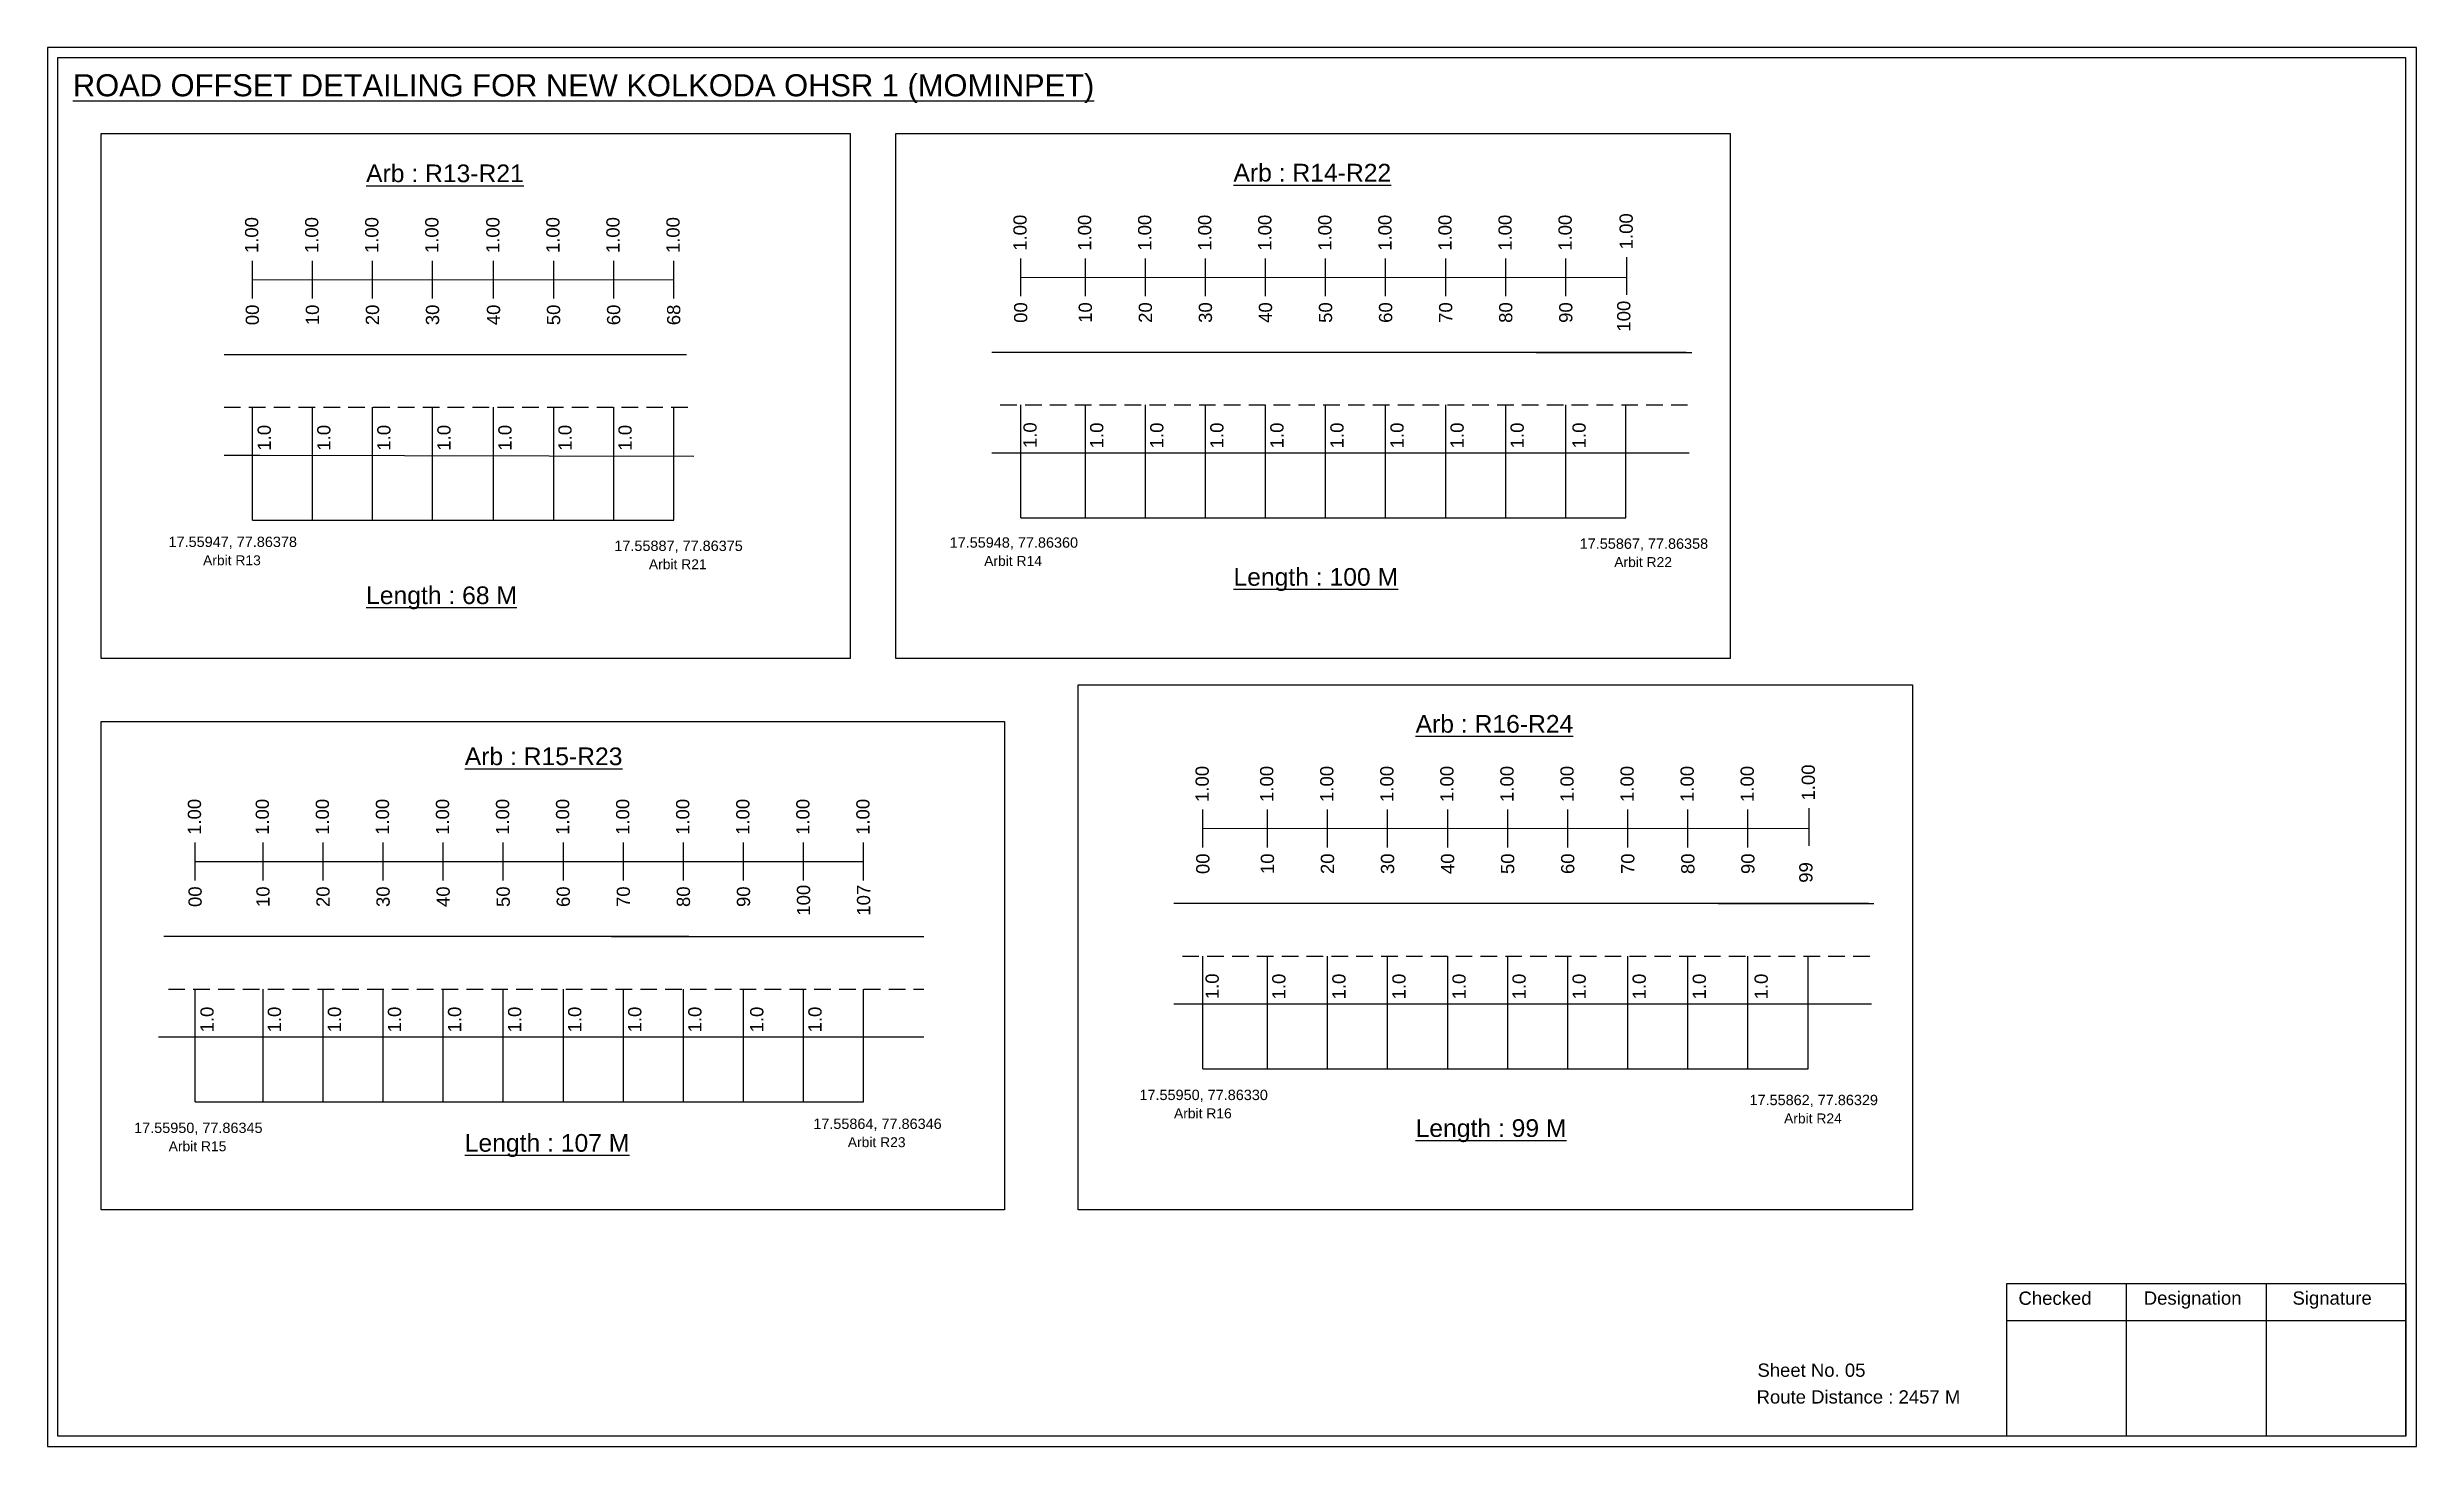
# Model space of a CAD drawing. Header units: inches. Extents: x 1245 to 5974, y 98 to 3110.
# Drawn here: x 4130 to 4667, y 848 to 1165 of the extents above; entities that cross this region are included whole.
import ezdxf

# ---------------------------------------------------------------- set-up
doc = ezdxf.new("R2010")
doc.units = ezdxf.units.IN
doc.header["$MEASUREMENT"] = 0
doc.linetypes.add('DASHED2', pattern=[0.375, 0.25, -0.125])
doc.layers.add('PDF_Geometry', color=7, linetype='Continuous')
doc.layers.add('PDF_Text', color=5, linetype='Continuous')
doc.styles.add('PDF Arial', font='arial.ttf')
doc.styles.get("Standard").update_dxf_attribs({"font": 'arial.ttf'})

msp = doc.modelspace()

# ---------------------------------------------------------------- texts
at = {"color": 242, "true_color": 0xcd2027}
for s, height, p in [('%%UROAD OFFSET DETAILING FOR NEW KOLKODA OHSR 1 (MOMINPET)', 5, (4136.05, 1153.55)), ('%%UArb : R13-R21', 4, (4202.43, 1134.12)), ('%%UArb : R14-R22', 4, (4398.84, 1134.27)), ('%%ULength : 100 M', 4, (4398.84, 1042.77)), ('%%ULength : 68 M', 4, (4202.43, 1038.62)), ('%%UArb : R16-R24', 4, (4440.08, 1009.51)), ('%%UArb : R15-R23', 4, (4224.77, 1002.16)), ('%%ULength : 107 M', 4, (4224.77, 914.66)), ('%%ULength : 99 M', 4, (4440.08, 918.01))]:
    msp.add_text(s, height=height, dxfattribs=at).set_placement(p)
at = {"color": 217, "true_color": 0x93278f}
for s, p in [('1.00', (4489.25, 1118.92)), ('1.00', (4178.02, 1118.06)), ('1.00', (4191.62, 1118.06)), ('1.00', (4205.22, 1118.06)), ('1.00', (4218.82, 1118.06)), ('1.00', (4232.63, 1118.06)), ('1.00', (4246.23, 1118.06)), ('1.00', (4259.83, 1118.06)), ('1.00', (4273.43, 1118.06)), ('1.00', (4352, 1118.59)), ('1.00', (4366.63, 1118.59)), ('1.00', (4380.23, 1118.59)), ('1.00', (4393.83, 1118.59)), ('1.00', (4407.43, 1118.59)), ('1.00', (4421.03, 1118.59)), ('1.00', (4434.63, 1118.59)), ('1.00', (4448.23, 1118.59)), ('1.00', (4461.83, 1118.59)), ('1.00', (4475.43, 1118.59)), ('00', (4178.17, 1101.74)), ('10', (4191.77, 1101.74)), ('20', (4205.37, 1101.74)), ('30', (4218.97, 1101.74)), ('40', (4232.78, 1101.74)), ('50', (4246.38, 1101.74)), ('60', (4259.98, 1101.74)), ('68', (4273.58, 1101.74)), ('00', (4352.15, 1102.27)), ('10', (4366.78, 1102.27)), ('20', (4380.38, 1102.27)), ('30', (4393.98, 1102.27)), ('40', (4407.58, 1102.27)), ('50', (4421.18, 1102.27)), ('60', (4434.78, 1102.27)), ('70', (4448.38, 1102.27)), ('80', (4461.98, 1102.27)), ('90', (4475.58, 1102.27)), ('100', (4488.71, 1100.29)), ('1.00', (4393.24, 993.83)), ('1.00', (4407.86, 993.83)), ('1.00', (4421.46, 993.83)), ('1.00', (4435.06, 993.83)), ('1.00', (4448.66, 993.83)), ('1.00', (4462.26, 993.83)), ('1.00', (4475.86, 993.83)), ('1.00', (4489.46, 993.83)), ('1.00', (4503.06, 993.83)), ('1.00', (4516.66, 993.83)), ('1.00', (4530.49, 994.16)), ('1.00', (4165.06, 986.37)), ('1.00', (4180.43, 986.37)), ('1.00', (4194.03, 986.37)), ('1.00', (4207.63, 986.37)), ('1.00', (4221.23, 986.37)), ('1.00', (4234.83, 986.37)), ('1.00', (4248.43, 986.37)), ('1.00', (4262.03, 986.37)), ('1.00', (4275.63, 986.37)), ('1.00', (4289.23, 986.37)), ('1.00', (4302.83, 986.37)), ('1.00', (4316.43, 986.37)), ('00', (4393.39, 977.51)), ('10', (4408.02, 977.51)), ('20', (4421.62, 977.51)), ('30', (4435.22, 977.51)), ('40', (4448.82, 977.51)), ('50', (4462.42, 977.51)), ('60', (4476.02, 977.51)), ('70', (4489.62, 977.51)), ('80', (4503.22, 977.51)), ('90', (4516.82, 977.51)), ('99', (4529.95, 975.54)), ('00', (4165.21, 970.05)), ('10', (4180.58, 970.05)), ('20', (4194.18, 970.05)), ('30', (4207.78, 970.05)), ('40', (4221.38, 970.05)), ('50', (4234.98, 970.05)), ('60', (4248.58, 970.05)), ('70', (4262.18, 970.05)), ('80', (4275.78, 970.05)), ('90', (4289.38, 970.05)), ('100', (4302.98, 968.09)), ('107', (4316.58, 968.09))]:
    msp.add_text(s, height=3, rotation=90, dxfattribs=at).set_placement(p)
for p in [(4180.87, 1073.35), (4194.36, 1073.35), (4207.96, 1073.35), (4221.56, 1073.35), (4235.37, 1073.35), (4248.97, 1073.35), (4262.57, 1073.35), (4354.27, 1073.93), (4369.37, 1073.88), (4382.97, 1073.88), (4396.57, 1073.88), (4410.17, 1073.88), (4423.77, 1073.88), (4437.37, 1073.88), (4450.97, 1073.88), (4464.57, 1073.88), (4478.59, 1073.88), (4395.51, 949.18), (4410.61, 949.13), (4424.21, 949.13), (4437.81, 949.13), (4451.41, 949.13), (4465.01, 949.13), (4478.61, 949.13), (4492.21, 949.13), (4505.81, 949.13), (4519.83, 949.13), (4167.91, 941.66), (4183.17, 941.66), (4196.77, 941.66), (4210.37, 941.66), (4223.97, 941.66), (4237.57, 941.66), (4251.17, 941.66), (4264.77, 941.66), (4278.37, 941.66), (4292.4, 941.66), (4305.57, 941.66)]:
    msp.add_text('1.0', height=3, rotation=90).set_placement(p)
at = {"color": 5}
for s, height, p in [('17.55947, 77.86378', 2.34, (4157.7, 1051.54)), ('17.55887, 77.86375', 2.34, (4258.65, 1050.64)), ('17.55948, 77.86360', 2.34, (4334.57, 1051.38)), ('17.55867, 77.86358', 2.34, (4477.24, 1051.13)), ('Arbit R13', 2.246, (4165.52, 1047.41)), ('Arbit R21', 2.246, (4266.47, 1046.51)), ('Arbit R14', 2.246, (4342.39, 1047.25)), ('Arbit R22', 2.246, (4485.06, 1047)), ('17.55950, 77.86330', 2.34, (4377.55, 926.35)), ('Arbit R16', 2.246, (4385.37, 922.22)), ('17.55862, 77.86329', 2.34, (4515.69, 925.2)), ('Arbit R24', 2.246, (4523.51, 921.07)), ('17.55950, 77.86345', 2.34, (4149.91, 918.9)), ('17.55864, 77.86346', 2.34, (4303.69, 919.81)), ('Arbit R23', 2.246, (4311.51, 915.69)), ('Arbit R15', 2.246, (4157.73, 914.77))]:
    msp.add_text(s, height=height, dxfattribs=at).set_placement(p)
for s, p in [('Sheet No. 05', (4517.48, 863.71)), ('Route Distance : 2457 M', (4517.29, 857.66))]:
    msp.add_text(s, height=3).set_placement(p)
at = {"layer": 'PDF_Text', "color": 7, "attachment_point": 7, "style": 'PDF Arial'}
for s, insert, char_height in [('Checked', (4576.59, 879.96), 3.001), ('Designation', (4604.96, 879.13), 3.0006), ('Signature', (4638.64, 879.13), 3.001)]:
    msp.add_mtext(s, dxfattribs=dict(at, insert=insert, char_height=char_height))

# ---------------------------------------------------------------- linework, layer by layer
at = {"color": 217, "true_color": 0x93278f}
for p, q in [((4176.69, 1107.76), (4176.69, 1116.32)), ((4190.29, 1107.76), (4190.29, 1116.32)), ((4203.89, 1107.76), (4203.89, 1116.32)), ((4217.49, 1107.76), (4217.49, 1116.32)), ((4231.31, 1107.76), (4231.31, 1116.32)), ((4244.91, 1107.76), (4244.91, 1116.32)), ((4258.51, 1107.76), (4258.51, 1116.32)), ((4272.11, 1107.76), (4272.11, 1116.32)), ((4350.67, 1108.29), (4350.67, 1116.85)), ((4365.3, 1108.29), (4365.3, 1116.85)), ((4378.9, 1108.29), (4378.9, 1116.85)), ((4392.5, 1108.29), (4392.5, 1116.85)), ((4406.1, 1108.29), (4406.1, 1116.85)), ((4419.7, 1108.29), (4419.7, 1116.85)), ((4433.3, 1108.29), (4433.3, 1116.85)), ((4446.9, 1108.29), (4446.9, 1116.85)), ((4460.5, 1108.29), (4460.5, 1116.85)), ((4474.1, 1108.29), (4474.1, 1116.85)), ((4487.92, 1108.62), (4487.92, 1117.18)), ((4176.69, 1112.03), (4272.11, 1112.1)), ((4350.67, 1112.57), (4487.92, 1112.65)), ((4391.91, 983.54), (4391.91, 992.1)), ((4391.91, 987.82), (4529.16, 987.9)), ((4406.54, 983.54), (4406.54, 992.1)), ((4420.14, 983.54), (4420.14, 992.1)), ((4433.74, 983.54), (4433.74, 992.1)), ((4447.34, 983.54), (4447.34, 992.1)), ((4460.94, 983.54), (4460.94, 992.1)), ((4474.54, 983.54), (4474.54, 992.1)), ((4488.14, 983.54), (4488.14, 992.1)), ((4501.74, 983.54), (4501.74, 992.1)), ((4515.34, 983.54), (4515.34, 992.1)), ((4529.16, 983.87), (4529.16, 992.42)), ((4163.74, 976.07), (4163.74, 984.63)), ((4179.1, 976.07), (4179.1, 984.63)), ((4192.7, 976.07), (4192.7, 984.63)), ((4206.3, 976.07), (4206.3, 984.63)), ((4219.9, 976.07), (4219.9, 984.63)), ((4233.5, 976.07), (4233.5, 984.63)), ((4247.1, 976.07), (4247.1, 984.63)), ((4260.7, 976.07), (4260.7, 984.63)), ((4274.3, 976.07), (4274.3, 984.63)), ((4287.9, 976.07), (4287.9, 984.63)), ((4301.5, 976.07), (4301.5, 984.63)), ((4315.1, 976.07), (4315.1, 984.63)), ((4163.74, 980.34), (4315.1, 980.34))]:
    msp.add_line(p, q, dxfattribs=at)
for p, q in [((4275.02, 1095.04), (4170.28, 1095.04)), ((4501.36, 1095.57), (4344.12, 1095.57)), ((4467.35, 1095.57), (4502.6, 1095.57)), ((4350.67, 1058.15), (4350.67, 1083.69)), ((4365.3, 1058.15), (4365.3, 1083.69)), ((4378.9, 1058.15), (4378.9, 1083.69)), ((4392.5, 1058.15), (4392.5, 1083.69)), ((4406.1, 1058.15), (4406.1, 1083.69)), ((4419.7, 1058.15), (4419.7, 1083.69)), ((4433.3, 1058.15), (4433.3, 1083.69)), ((4446.9, 1058.15), (4446.9, 1083.69)), ((4460.5, 1058.15), (4460.5, 1083.69)), ((4474.1, 1058.15), (4474.1, 1083.69)), ((4487.7, 1058.15), (4487.7, 1083.69)), ((4176.69, 1057.62), (4176.69, 1083.16)), ((4190.29, 1057.62), (4190.29, 1083.16)), ((4203.89, 1057.62), (4203.89, 1083.16)), ((4217.49, 1057.62), (4217.49, 1083.16)), ((4231.31, 1057.62), (4231.31, 1083.16)), ((4244.91, 1057.62), (4244.91, 1083.16)), ((4258.51, 1057.62), (4258.51, 1083.16)), ((4272.11, 1057.62), (4272.11, 1083.16)), ((4170.28, 1072.35), (4178.34, 1072.35)), ((4178.34, 1072.35), (4276.65, 1072.08)), ((4344.12, 1072.88), (4376.23, 1072.88)), ((4376.23, 1072.88), (4502.05, 1072.88)), ((4542.6, 970.82), (4385.35, 970.82)), ((4508.59, 970.82), (4543.84, 970.82)), ((4275.51, 963.35), (4156.64, 963.35)), ((4258.03, 963.35), (4328.7, 963.35)), ((4391.91, 933.4), (4391.91, 958.93)), ((4406.54, 933.4), (4406.54, 958.93)), ((4420.14, 933.4), (4420.14, 958.93)), ((4433.74, 933.4), (4433.74, 958.93)), ((4447.34, 933.4), (4447.34, 958.93)), ((4460.94, 933.4), (4460.94, 958.93)), ((4474.54, 933.4), (4474.54, 958.93)), ((4488.14, 933.4), (4488.14, 958.93)), ((4501.74, 933.4), (4501.74, 958.93)), ((4515.34, 933.4), (4515.34, 958.93)), ((4528.94, 933.4), (4528.94, 958.93)), ((4163.74, 925.93), (4163.74, 951.47)), ((4179.1, 925.93), (4179.1, 951.47)), ((4192.7, 925.93), (4192.7, 951.47)), ((4206.3, 925.93), (4206.3, 951.47)), ((4219.9, 925.93), (4219.9, 951.47)), ((4233.5, 925.93), (4233.5, 951.47)), ((4247.1, 925.93), (4247.1, 951.47)), ((4260.7, 925.93), (4260.7, 951.47)), ((4274.3, 925.93), (4274.3, 951.47)), ((4287.9, 925.93), (4287.9, 951.47)), ((4301.5, 925.93), (4301.5, 951.47)), ((4315.1, 925.93), (4315.1, 951.47)), ((4385.35, 948.13), (4417.47, 948.13)), ((4417.47, 948.13), (4543.29, 948.13)), ((4155.45, 940.66), (4328.7, 940.66))]:
    msp.add_line(p, q)
at = {"linetype": 'DASHED2', "ltscale": 15}
for p, q in [((4346.04, 1083.69), (4502.35, 1083.69)), ((4170.28, 1083.16), (4275.67, 1083.16)), ((4387.28, 958.93), (4543.59, 958.93)), ((4157.67, 951.47), (4328.7, 951.47))]:
    msp.add_line(p, q, dxfattribs=at)
at = {"color": 5}
for p, q in [((4176.69, 1057.62), (4272.11, 1057.62)), ((4350.67, 1058.15), (4487.7, 1058.15)), ((4391.91, 933.4), (4528.94, 933.4)), ((4163.74, 925.93), (4315.1, 925.93))]:
    msp.add_line(p, q, dxfattribs=at)
for points in [[(4142.42, 1145.1), (4312.03, 1145.1), (4312.03, 1026.28), (4142.42, 1026.28)], [(4322.4, 1145.1), (4511.32, 1145.1), (4511.32, 1026.28), (4322.4, 1026.28)], [(4363.64, 1020.34), (4552.56, 1020.34), (4552.56, 901.52), (4363.64, 901.52)], [(4142.42, 1012.02), (4346.98, 1012.02), (4346.98, 901.52), (4142.42, 901.52)]]:
    msp.add_lwpolyline(points, close=True)
at = {"layer": 'PDF_Geometry'}
for points in [[(4130.27, 1164.62), (4130.27, 847.91), (4666.74, 847.91), (4666.74, 1164.62)], [(4132.59, 1162.3), (4132.59, 850.33), (4664.32, 850.33), (4664.32, 1162.3)]]:
    msp.add_lwpolyline(points, close=True, dxfattribs=at)
at = {"layer": 'PDF_Geometry', "color": 242, "true_color": 0xcc1f26}
msp.add_lwpolyline([(4664.32, 850.24), (4573.98, 850.24), (4573.98, 884.85), (4664.32, 884.85)], close=True, dxfattribs=at)
for points in [[(4600.96, 884.85), (4600.96, 850.24)], [(4632.69, 884.85), (4632.69, 850.24)], [(4573.98, 876.48), (4664.32, 876.48)]]:
    msp.add_lwpolyline(points, dxfattribs=at)

msp.set_redraw_order([(e.dxf.handle, doc.entitydb.next_handle()) for e in msp.query("TEXT MTEXT ATTDEF DIMENSION ARC_DIMENSION")])  # texts and dimensions are drawn at this point

doc.saveas('drawing.dxf')
